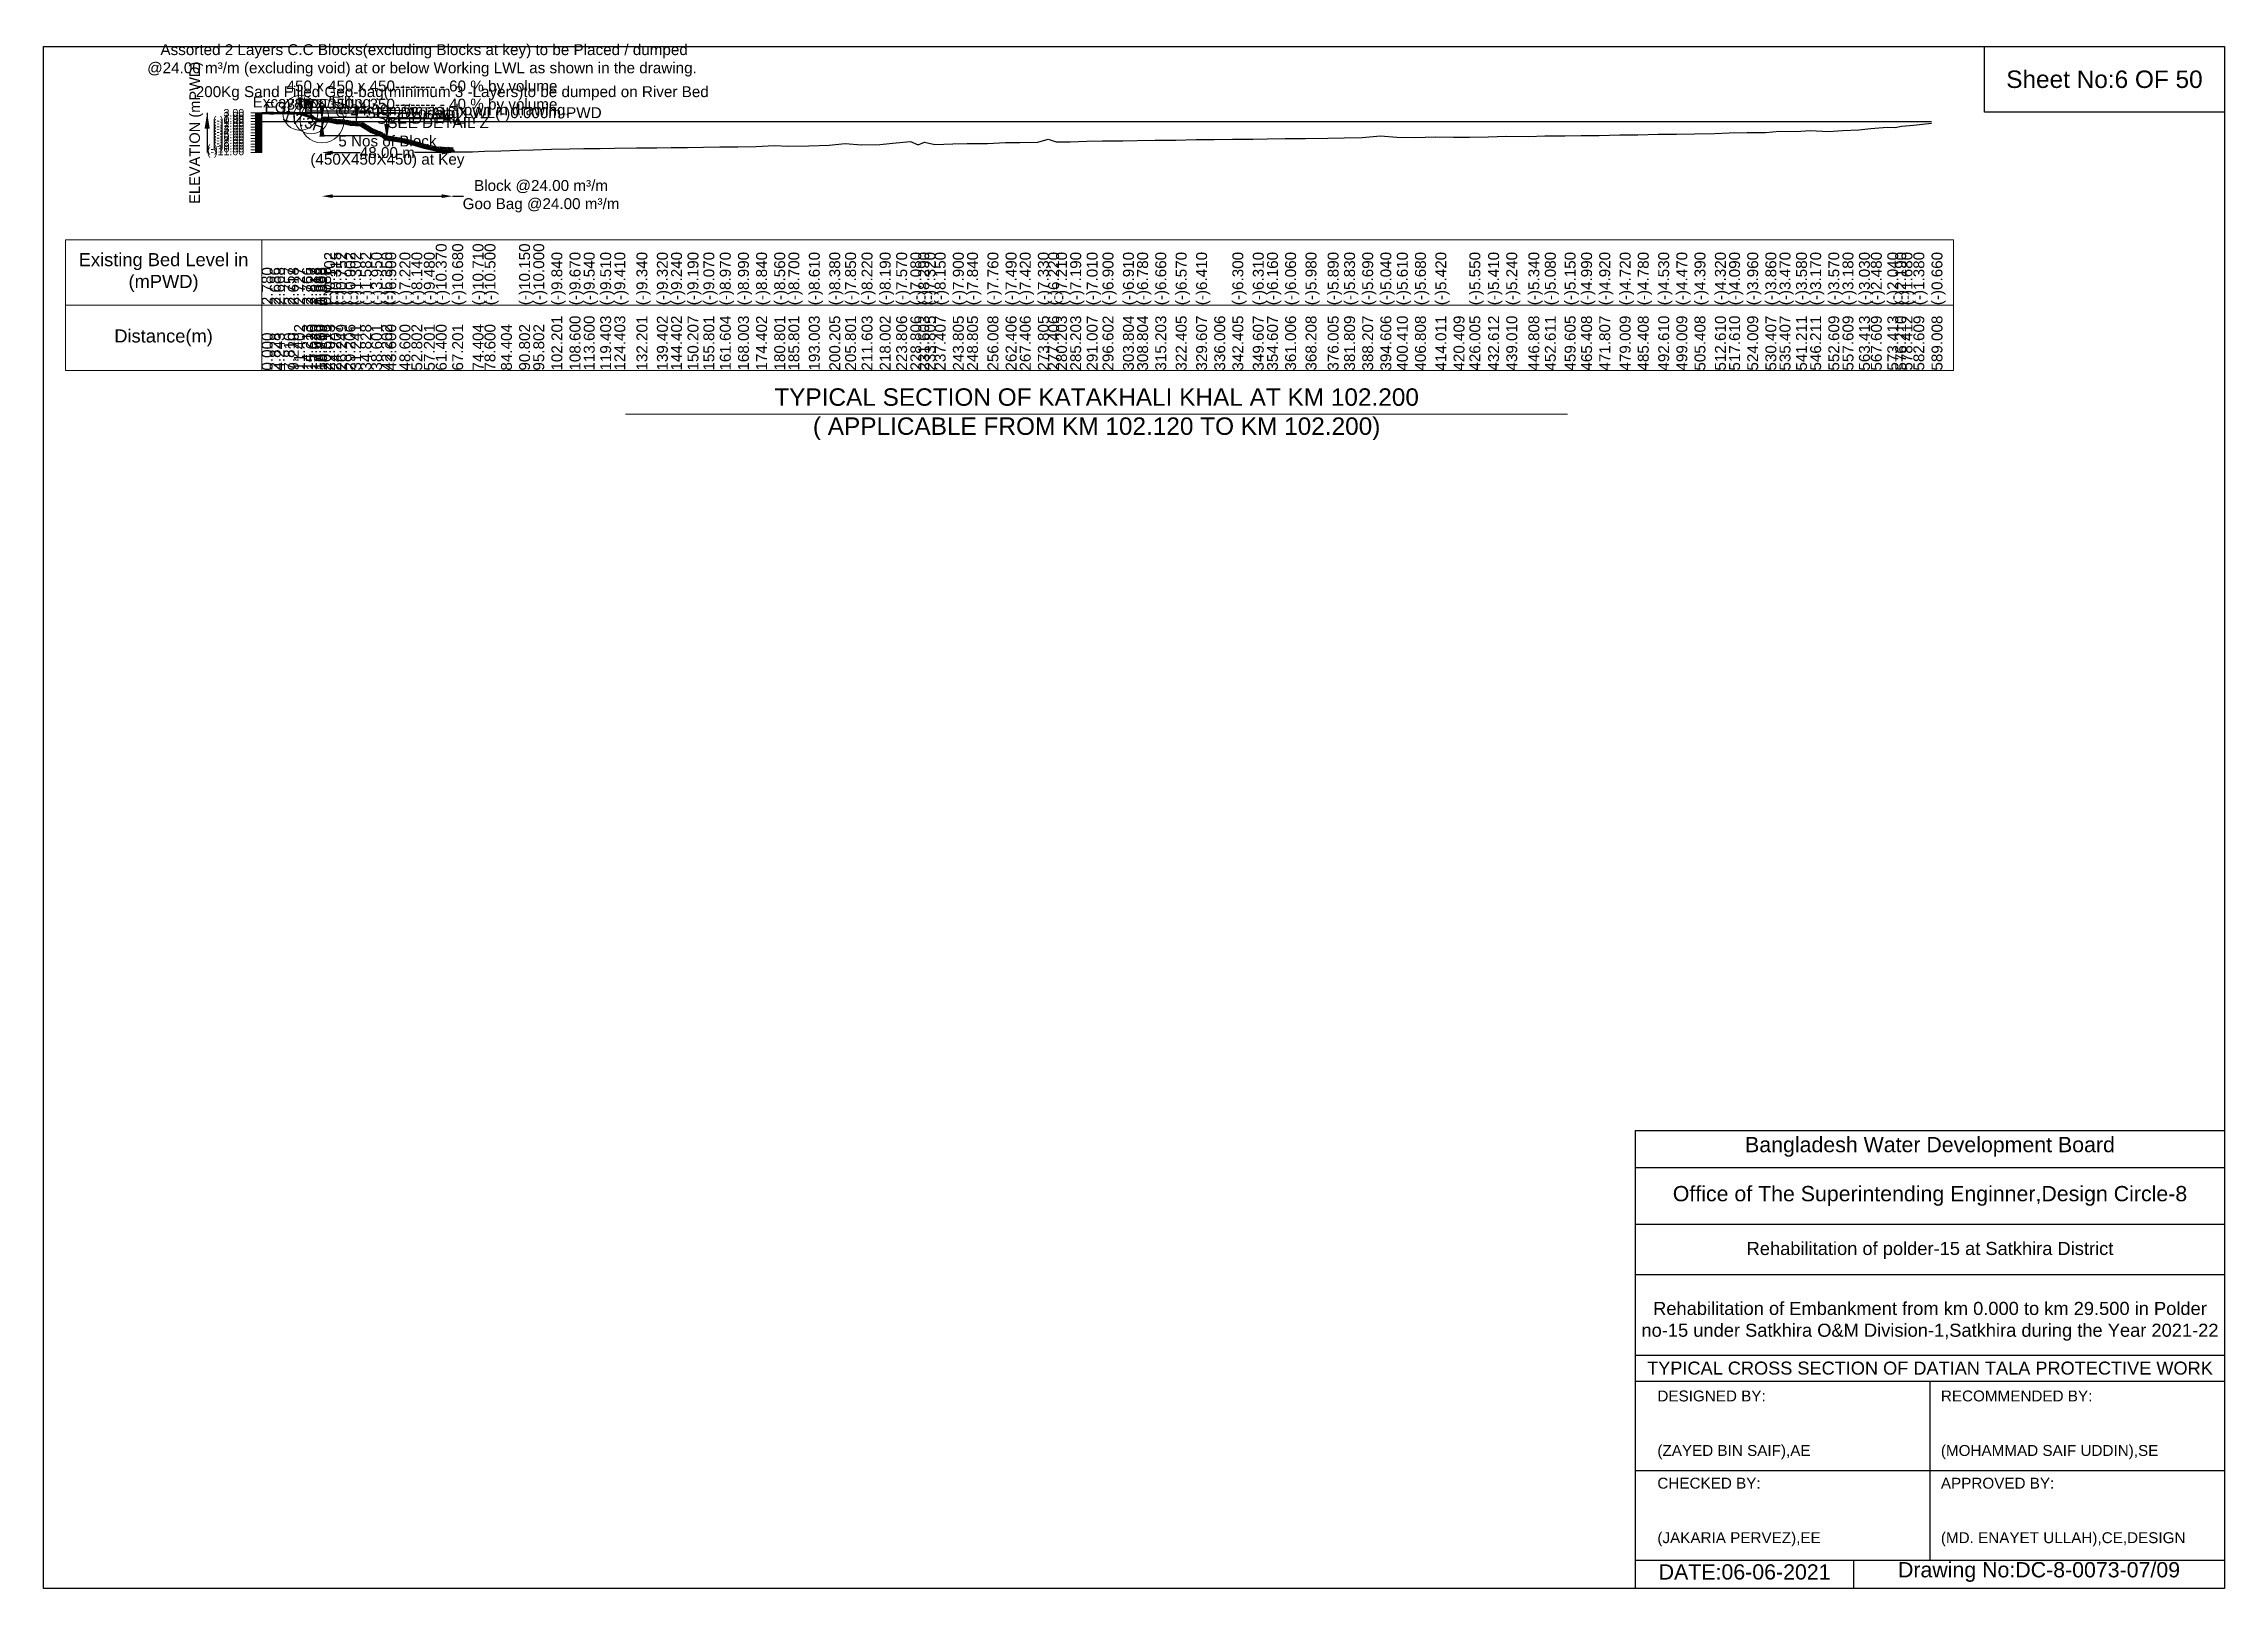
# Model space of a CAD drawing. Header units: inches. Extents: x 89000 to 845000, y -7071 to 18.
# Drawn here: x 175000 to 185000, y -7071 to 14 of the extents above; entities that cross this region are included whole.
import ezdxf

# ---------------------------------------------------------------- set-up
doc = ezdxf.new("R2010")
doc.units = ezdxf.units.IN
doc.header["$LTSCALE"] = 7
doc.header["$MEASUREMENT"] = 0
for name, color, linetype, lineweight in [('Cross section Data Border', 7, 'Continuous', 9), ('Cross Section Labels', 7, 'Continuous', 9), ('Existing_Bed_Level for Xsection', 7, 'Continuous', 25), ('Long Section Labels', 7, 'Continuous', 9)]:
    doc.layers.add(name, color=color, linetype=linetype, lineweight=lineweight)
doc.styles.get("Standard").update_dxf_attribs({"font": 'arial.ttf'})
doc.dimstyles.new('Appron Lebeling Style', dxfattribs={"dimtxt": 50, "dimasz": 50, "dimexe": 0.18, "dimexo": 0.0625, "dimgap": 0.09, "dimtad": 0, "dimtih": 1, "dimtoh": 1, "dimdec": 4, "dimzin": 0, "dimdsep": 46, "dimtxsty": 'Standard', "dimcen": 0.09, "dimse1": 1, "dimse2": 1, "dimadec": 0, "dimazin": 0, "dimtfac": 1, "dimtdec": 4, "dimtofl": 0, "dimtmove": 0, "dimatfit": 3, "dimfxl": 1, "dimtolj": 1, "dimtzin": 0, "dimarcsym": 0})
doc.dimstyles.get("Standard").update_dxf_attribs({"dimtxt": 0.18, "dimasz": 0.18, "dimexe": 0.18, "dimexo": 0.0625, "dimgap": 0.09, "dimtad": 0, "dimtih": 1, "dimtoh": 1, "dimdec": 4, "dimzin": 0, "dimdsep": 46, "dimtxsty": 'Standard', "dimcen": 0.09, "dimadec": 0, "dimazin": 0, "dimtfac": 1, "dimtdec": 4, "dimtofl": 0, "dimtmove": 0, "dimatfit": 3, "dimfxl": 1, "dimtolj": 1, "dimtzin": 0, "dimarcsym": 0})

msp = doc.modelspace()

# ---------------------------------------------------------------- texts
at = {"attachment_point": 5}
for s, insert, char_height in [('Sheet No:6 OF 50', (184450, -150), 80), ('Bangladesh Water Development Board', (183650, -5046), 70), ('Office of The Superintending Enginner,Design Circle-8', (183650, -5271), 70)]:
    msp.add_mtext(s, dxfattribs=dict(at, insert=insert, char_height=char_height))
for s, insert, char_height, width, attachment_point in [('Rehabilitation of polder-15 at Satkhira District', (183650, -5521), 60, 2800, 5), ('Rehabilitation of Embankment from km 0.000 to km 29.500 in Polder no-15 under Satkhira O&M Division-1,Satkhira during the Year 2021-22', (183650, -5846), 60, 2700, 5), ('TYPICAL CROSS SECTION OF DATIAN TALA PROTECTIVE WORK', (183650, -6061), 59.5765532, 2800, 5), ('DESIGNED BY:^J^J^J(ZAYED BIN SAIF),AE', (182400, -6321), 50, 1400, 4), ('RECOMMENDED BY:^J^J^J(MOHAMMAD SAIF UDDIN),SE', (183700, -6321), 50, 1400, 4), ('CHECKED BY:^J^J^J(JAKARIA PERVEZ),EE', (182400, -6721), 50, 1400, 4), ('APPROVED BY:^J^J^J(MD. ENAYET ULLAH),CE,DESIGN', (183700, -6721), 50, 1400, 4), ('DATE:06-06-2021', (182800, -6996), 70, 1400, 5), ('Drawing No:DC-8-0073-07/09', (184150, -6996), 70, 2200, 5)]:
    msp.add_mtext(s, dxfattribs=dict(insert=insert, char_height=char_height, width=width, attachment_point=attachment_point))
at = {"layer": 'Cross section Data Border', "char_height": 60, "width": 800, "attachment_point": 5}
for s, insert in [('Existing Bed Level in (mPWD)', (175550, -1035.77)), ('Distance(m)', (175550, -1335.77))]:
    msp.add_mtext(s, dxfattribs=dict(at, insert=insert))
at = {"layer": 'Cross Section Labels'}
for s, insert, char_height, attachment_point in [(' Assorted 2 Layers C.C Blocks(excluding Blocks at key) to be Placed / dumped^J@24.00 m³/m (excluding void) at or below Working LWL as shown in the drawing.^J450 x 450 x 450-------- - 60 % by volume^J350 x 350 x 350-------- - 40 % by volume', (176735.172, -303.77), 50, 8), ('200Kg Sand Filled Geo-bag(minimum 3 -Layers)to be dumped on River Bed^J@24.00m³/m as shown in drawing.', (176873.88528, -329.77), 50, 8), ('Excavation/Filling', (176501.88712, -294.02), 50, 9), ('EGL', (176152.99173, -303.77), 50, 9), ('SEE DETAIL X', (176477.02462, -277.77), 50, 1), ('Working LWL(-)0.000m-PWD', (176650.87462, -342.77), 50, 7), ('SEE DETAIL Y', (176526.74962, -303.77), 50, 1), ('SEE DETAIL Z', (176576.47462, -323.27), 50, 1), ('5 Nos of Block ^J(450X450X450) at Key', (176576.47462, -407.77), 50, 2), ('TYPICAL SECTION OF KATAKHALI KHAL AT KM 102.200^J( APPLICABLE FROM KM 102.120 TO KM 102.200)', (179828.54966, -1685.77), 80, 5)]:
    msp.add_mtext(s, dxfattribs=dict(at, insert=insert, char_height=char_height, attachment_point=attachment_point))
at = {"layer": 'Cross Section Labels', "insert": (176199.83163, -318.22394), "char_height": 50, "attachment_point": 2, "rotation": 341.565051177}
msp.add_mtext('1V:3H', dxfattribs=at)
at = {"layer": 'Long Section Labels', "rotation": 90}
for s, insert, char_height, attachment_point in [('ELEVATION (mPWD)', (175700, -394.77), 48, 5), ('(-)0.102', (176286.2953, -1185.77), 50, 1), ('(-)0.315', (176314.69668, -1185.77), 50, 1), ('(-)0.752', (176341.23452, -1185.77), 50, 1), ('(-)0.902', (176379.68013, -1185.77), 50, 1), ('(-)1.302', (176406.13298, -1185.77), 50, 1), ('(-)1.582', (176452.76594, -1185.77), 50, 1), ('(-)3.950', (176501.80674, -1185.77), 50, 1), ('(-)5.350', (176548.62464, -1185.77), 50, 1), ('(-)6.500', (176566.80596, -1185.77), 50, 1), ('(-)7.220', (176631.80535, -1185.77), 50, 1), ('(-)8.140', (176686.4197, -1185.77), 50, 1), ('(-)9.480', (176743.61818, -1185.77), 50, 1), ('(-)10.370', (176798.20423, -1185.77), 50, 1), ('(-)10.370', (176798.20423, -1185.77), 50, 1), ('(-)10.680', (176873.61548, -1185.77), 50, 1), ('(-)10.710', (176967.25591, -1185.77), 50, 1), ('(-)10.500', (177021.80331, -1185.77), 50, 1), ('(-)10.150', (177180.42577, -1185.77), 50, 1), ('(-)10.000', (177245.42443, -1185.77), 50, 1), ('(-)9.840', (177328.61018, -1185.77), 50, 1), ('(-)9.670', (177411.80239, -1185.77), 50, 1), ('(-)9.540', (177476.80229, -1185.77), 50, 1), ('(-)9.510', (177552.23484, -1185.77), 50, 1), ('(-)9.410', (177617.23344, -1185.77), 50, 1), ('(-)9.340', (177718.60787, -1185.77), 50, 1), ('(-)9.320', (177812.22984, -1185.77), 50, 1), ('(-)9.240', (177877.22881, -1185.77), 50, 1), ('(-)9.190', (177952.68482, -1185.77), 50, 1), ('(-)9.070', (178025.41502, -1185.77), 50, 1), ('(-)8.970', (178100.85792, -1185.77), 50, 1), ('(-)8.990', (178184.03869, -1185.77), 50, 1), ('(-)8.840', (178267.22385, -1185.77), 50, 1), ('(-)8.560', (178350.41294, -1185.77), 50, 1), ('(-)8.700', (178415.41259, -1185.77), 50, 1), ('(-)8.610', (178509.03368, -1185.77), 50, 1), ('(-)8.380', (178602.66364, -1185.77), 50, 1), ('(-)7.850', (178675.41137, -1185.77), 50, 1), ('(-)8.220', (178750.84423, -1185.77), 50, 1), ('(-)8.190', (178834.02982, -1185.77), 50, 1), ('(-)7.570', (178909.47435, -1185.77), 50, 1), ('(-)7.080', (178974.47273, -1185.77), 50, 1), ('(-)8.290', (179010.84041, -1185.77), 50, 1), ('(-)7.320', (179039.47117, -1185.77), 50, 1), ('(-)8.150', (179086.28871, -1185.77), 50, 1), ('(-)7.900', (179169.46825, -1185.77), 50, 1), ('(-)7.840', (179234.46688, -1185.77), 50, 1), ('(-)7.760', (179328.10156, -1185.77), 50, 1), ('(-)7.490', (179411.28026, -1185.77), 50, 1), ('(-)7.420', (179476.27876, -1185.77), 50, 1), ('(-)7.330', (179559.46077, -1185.77), 50, 1), ('(-)6.220', (179606.27592, -1185.77), 50, 1), ('(-)7.210', (179642.64547, -1185.77), 50, 1), ('(-)7.190', (179707.64467, -1185.77), 50, 1), ('(-)7.010', (179783.08935, -1185.77), 50, 1), ('(-)6.900', (179855.83156, -1185.77), 50, 1), ('(-)6.910', (179949.45477, -1185.77), 50, 1), ('(-)6.780', (180014.45389, -1185.77), 50, 1), ('(-)6.660', (180097.64042, -1185.77), 50, 1), ('(-)6.570', (180191.26532, -1185.77), 50, 1), ('(-)6.410', (180284.89545, -1185.77), 50, 1), ('(-)6.410', (180284.89545, -1185.77), 50, 1), ('(-)6.300', (180451.26151, -1185.77), 50, 1), ('(-)6.310', (180544.88999, -1185.77), 50, 1), ('(-)6.160', (180609.88872, -1185.77), 50, 1), ('(-)6.060', (180693.07202, -1185.77), 50, 1), ('(-)5.980', (180786.70168, -1185.77), 50, 1), ('(-)5.890', (180888.06915, -1185.77), 50, 1), ('(-)5.830', (180963.51509, -1185.77), 50, 1), ('(-)5.690', (181046.69644, -1185.77), 50, 1), ('(-)5.040', (181129.87973, -1185.77), 50, 1), ('(-)5.610', (181205.32727, -1185.77), 50, 1), ('(-)5.610', (181205.32727, -1185.77), 50, 1), ('(-)5.680', (181288.50801, -1185.77), 50, 1), ('(-)5.420', (181382.1413, -1185.77), 50, 1), ('(-)5.550', (181538.06103, -1185.77), 50, 1), ('(-)5.410', (181623.95386, -1185.77), 50, 1), ('(-)5.240', (181707.13326, -1185.77), 50, 1), ('(-)5.340', (181808.49834, -1185.77), 50, 1), ('(-)5.080', (181883.94706, -1185.77), 50, 1), ('(-)5.150', (181974.86845, -1185.77), 50, 1), ('(-)4.990', (182050.3095, -1185.77), 50, 1), ('(-)4.920', (182133.49313, -1185.77), 50, 1), ('(-)4.720', (182227.12213, -1185.77), 50, 1), ('(-)4.780', (182310.30498, -1185.77), 50, 1), ('(-)4.530', (182403.93512, -1185.77), 50, 1), ('(-)4.470', (182487.11723, -1185.77), 50, 1), ('(-)4.390', (182570.30083, -1185.77), 50, 1), ('(-)4.320', (182663.92985, -1185.77), 50, 1), ('(-)4.090', (182728.92859, -1185.77), 50, 1), ('(-)3.960', (182812.11164, -1185.77), 50, 1), ('(-)3.860', (182895.29608, -1185.77), 50, 1), ('(-)3.470', (182960.29518, -1185.77), 50, 1), ('(-)3.580', (183035.73884, -1185.77), 50, 1), ('(-)3.170', (183100.73757, -1185.77), 50, 1), ('(-)3.570', (183183.92045, -1185.77), 50, 1), ('(-)3.180', (183248.91937, -1185.77), 50, 1), ('(-)3.030', (183324.36659, -1185.77), 50, 1), ('(-)2.480', (183378.91726, -1185.77), 50, 1), ('(-)2.040', (183454.36369, -1185.77), 50, 1), ('(-)2.190', (183490.7304, -1185.77), 50, 1), ('(-)1.680', (183519.36227, -1185.77), 50, 1), ('(-)1.380', (183573.91425, -1185.77), 50, 1), ('(-)0.660', (183657.09932, -1185.77), 50, 1), ('2.780', (176000, -1185.77), 50, 1), ('2.686', (176036.76955, -1185.77), 50, 1), ('2.668', (176055.15433, -1185.77), 50, 1), ('2.757', (176101.53325, -1185.77), 50, 1), ('2.618', (176119.85408, -1185.77), 50, 1), ('2.727', (176148.22281, -1185.77), 50, 1), ('2.766', (176184.76472, -1185.77), 50, 1), ('2.827', (176203.06649, -1185.77), 50, 1), ('2.818', (176221.38202, -1185.77), 50, 1), ('1.588', (176239.70816, -1185.77), 50, 1), ('0.998', (176249.72185, -1185.77), 50, 1), ('0.088', (176268.00187, -1185.77), 50, 1), ('11.402', (176148.22281, -1485.77), 50, 1), ('14.213', (176184.76472, -1485.77), 50, 1), ('15.620', (176203.06649, -1485.77), 50, 1), ('17.029', (176221.38202, -1485.77), 50, 1), ('18.439', (176239.70816, -1485.77), 50, 1), ('19.209', (176249.72185, -1485.77), 50, 1), ('20.616', (176268.00187, -1485.77), 50, 1), ('22.023', (176286.2953, -1485.77), 50, 1), ('24.207', (176314.69668, -1485.77), 50, 1), ('26.249', (176341.23452, -1485.77), 50, 1), ('29.206', (176379.68013, -1485.77), 50, 1), ('31.241', (176406.13298, -1485.77), 50, 1), ('34.828', (176452.76594, -1485.77), 50, 1), ('38.601', (176501.80674, -1485.77), 50, 1), ('42.202', (176548.62464, -1485.77), 50, 1), ('43.600', (176566.80596, -1485.77), 50, 1), ('48.600', (176631.80535, -1485.77), 50, 1), ('52.802', (176686.4197, -1485.77), 50, 1), ('57.201', (176743.61818, -1485.77), 50, 1), ('61.400', (176798.20423, -1485.77), 50, 1), ('67.201', (176873.61548, -1485.77), 50, 1), ('74.404', (176967.25591, -1485.77), 50, 1), ('78.600', (177021.80331, -1485.77), 50, 1), ('84.404', (177097.24929, -1485.77), 50, 1), ('90.802', (177180.42577, -1485.77), 50, 1), ('95.802', (177245.42443, -1485.77), 50, 1), ('102.201', (177328.61018, -1485.77), 50, 1), ('108.600', (177411.80239, -1485.77), 50, 1), ('113.600', (177476.80229, -1485.77), 50, 1), ('119.403', (177552.23484, -1485.77), 50, 1), ('124.403', (177617.23344, -1485.77), 50, 1), ('132.201', (177718.60787, -1485.77), 50, 1), ('139.402', (177812.22984, -1485.77), 50, 1), ('144.402', (177877.22881, -1485.77), 50, 1), ('150.207', (177952.68482, -1485.77), 50, 1), ('155.801', (178025.41502, -1485.77), 50, 1), ('161.604', (178100.85792, -1485.77), 50, 1), ('168.003', (178184.03869, -1485.77), 50, 1), ('174.402', (178267.22385, -1485.77), 50, 1), ('180.801', (178350.41294, -1485.77), 50, 1), ('185.801', (178415.41259, -1485.77), 50, 1), ('193.003', (178509.03368, -1485.77), 50, 1), ('200.205', (178602.66364, -1485.77), 50, 1), ('205.801', (178675.41137, -1485.77), 50, 1), ('211.603', (178750.84423, -1485.77), 50, 1), ('218.002', (178834.02982, -1485.77), 50, 1), ('223.806', (178909.47435, -1485.77), 50, 1), ('228.806', (178974.47273, -1485.77), 50, 1), ('231.603', (179010.84041, -1485.77), 50, 1), ('233.805', (179039.47117, -1485.77), 50, 1), ('237.407', (179086.28871, -1485.77), 50, 1), ('243.805', (179169.46825, -1485.77), 50, 1), ('248.805', (179234.46688, -1485.77), 50, 1), ('256.008', (179328.10156, -1485.77), 50, 1), ('262.406', (179411.28026, -1485.77), 50, 1), ('267.406', (179476.27876, -1485.77), 50, 1), ('273.805', (179559.46077, -1485.77), 50, 1), ('277.406', (179606.27592, -1485.77), 50, 1), ('280.203', (179642.64547, -1485.77), 50, 1), ('285.203', (179707.64467, -1485.77), 50, 1), ('291.007', (179783.08935, -1485.77), 50, 1), ('296.602', (179855.83156, -1485.77), 50, 1), ('303.804', (179949.45477, -1485.77), 50, 1), ('308.804', (180014.45389, -1485.77), 50, 1), ('315.203', (180097.64042, -1485.77), 50, 1), ('322.405', (180191.26532, -1485.77), 50, 1), ('329.607', (180284.89545, -1485.77), 50, 1), ('336.006', (180368.07738, -1485.77), 50, 1), ('342.405', (180451.26151, -1485.77), 50, 1), ('349.607', (180544.88999, -1485.77), 50, 1), ('354.607', (180609.88872, -1485.77), 50, 1), ('361.006', (180693.07202, -1485.77), 50, 1), ('368.208', (180786.70168, -1485.77), 50, 1), ('376.005', (180888.06915, -1485.77), 50, 1), ('381.809', (180963.51509, -1485.77), 50, 1), ('388.207', (181046.69644, -1485.77), 50, 1), ('394.606', (181129.87973, -1485.77), 50, 1), ('400.410', (181205.32727, -1485.77), 50, 1), ('406.808', (181288.50801, -1485.77), 50, 1), ('414.011', (181382.1413, -1485.77), 50, 1), ('420.409', (181465.32122, -1485.77), 50, 1), ('426.005', (181538.06103, -1485.77), 50, 1), ('432.612', (181623.95386, -1485.77), 50, 1), ('439.010', (181707.13326, -1485.77), 50, 1), ('446.808', (181808.49834, -1485.77), 50, 1), ('452.611', (181883.94706, -1485.77), 50, 1), ('459.605', (181974.86845, -1485.77), 50, 1), ('465.408', (182050.3095, -1485.77), 50, 1), ('471.807', (182133.49313, -1485.77), 50, 1), ('479.009', (182227.12213, -1485.77), 50, 1), ('485.408', (182310.30498, -1485.77), 50, 1), ('492.610', (182403.93512, -1485.77), 50, 1), ('499.009', (182487.11723, -1485.77), 50, 1), ('505.408', (182570.30083, -1485.77), 50, 1), ('512.610', (182663.92985, -1485.77), 50, 1), ('517.610', (182728.92859, -1485.77), 50, 1), ('524.009', (182812.11164, -1485.77), 50, 1), ('530.407', (182895.29608, -1485.77), 50, 1), ('535.407', (182960.29518, -1485.77), 50, 1), ('541.211', (183035.73884, -1485.77), 50, 1), ('546.211', (183100.73757, -1485.77), 50, 1), ('552.609', (183183.92045, -1485.77), 50, 1), ('557.609', (183248.91937, -1485.77), 50, 1), ('563.413', (183324.36659, -1485.77), 50, 1), ('567.609', (183378.91726, -1485.77), 50, 1), ('573.413', (183454.36369, -1485.77), 50, 1), ('576.210', (183490.7304, -1485.77), 50, 1), ('578.412', (183519.36227, -1485.77), 50, 1), ('582.609', (183573.91425, -1485.77), 50, 1), ('589.008', (183657.09932, -1485.77), 50, 1), ('0.000', (176000, -1485.77), 50, 1), ('2.828', (176036.76955, -1485.77), 50, 1), ('4.243', (176055.15433, -1485.77), 50, 1), ('7.810', (176101.53325, -1485.77), 50, 1), ('9.220', (176119.85408, -1485.77), 50, 1)]:
    msp.add_mtext(s, dxfattribs=dict(at, insert=insert, char_height=char_height, attachment_point=attachment_point))
at = {"layer": 'Long Section Labels', "char_height": 35, "attachment_point": 6}
for s, insert in [('3.00', (175920, -303.77)), ('2.00', (175920, -316.77)), ('(-)0.00', (175920, -342.77)), ('(-)1.00', (175920, -355.77)), ('(-)2.00', (175920, -368.77)), ('(-)3.00', (175920, -381.77)), ('(-)4.00', (175920, -394.77)), ('(-)5.00', (175920, -407.77)), ('(-)6.00', (175920, -420.77)), ('1.00', (175920, -329.77)), ('(-)10.00', (175920, -472.77)), ('(-)11.00', (175920, -485.77)), ('(-)7.00', (175920, -433.77)), ('(-)8.00', (175920, -446.77)), ('(-)9.00', (175920, -459.77))]:
    msp.add_mtext(s, dxfattribs=dict(at, insert=insert))

# ---------------------------------------------------------------- blocks, each defined once
blk = doc.blocks.new('*D5')
at = {"layer": 'Cross Section Labels', "color": 0, "lineweight": -2, "transparency": 16777216}
for p, q in [((176326, -486), (176452, -486)), ((176825, -486), (176700, -486))]:
    blk.add_line(p, q, dxfattribs=at)
at = {"layer": 'Cross Section Labels', "color": 0, "transparency": 16777216}
for points in [[(176326, -477), (176326, -494), (176276, -486)], [(176825, -477), (176825, -494), (176875, -486)]]:
    blk.add_solid(points, dxfattribs=at)
at = {"layer": 'Defpoints', "color": 0, "transparency": 16777216}
for p in [(176276, -343), (176875, -482), (176875, -486)]:
    blk.add_point(p, dxfattribs=at)
at = {"layer": 'Cross Section Labels', "color": 0, "transparency": 16777216, "insert": (176576, -486), "char_height": 50, "attachment_point": 5}
blk.add_mtext('\\A1;48.00 m', dxfattribs=at)
blk = doc.blocks.new('*D6')
at = {"layer": 'Cross Section Labels', "color": 0, "lineweight": -2, "transparency": 16777216}
for p, q in [((176326, -686), (176825, -686)), ((176875, -686), (176925, -686))]:
    blk.add_line(p, q, dxfattribs=at)
at = {"layer": 'Cross Section Labels', "color": 0, "transparency": 16777216}
for points in [[(176326, -677), (176326, -694), (176276, -686)], [(176825, -677), (176825, -694), (176875, -686)]]:
    blk.add_solid(points, dxfattribs=at)
at = {"layer": 'Defpoints', "color": 0, "transparency": 16777216}
for p in [(176276, -343), (176875, -482), (176875, -686)]:
    blk.add_point(p, dxfattribs=at)
at = {"layer": 'Cross Section Labels', "color": 0, "transparency": 16777216, "insert": (177281, -686), "char_height": 50, "attachment_point": 5}
blk.add_mtext('\\A1;Block @24.00 m³/m ^JGoo Bag @24.00 m³/m ', dxfattribs=at)

# ---------------------------------------------------------------- dimensions: what is measured, and where the dimension line sits
at = {"layer": 'Cross Section Labels'}
for base, text, picture, middle in [((176875.44152, -485.77), '48.00 m', '*D5', (176575.95807, -485.77)), ((176875.44152, -685.77), 'Block @24.00 m³/m ^JGoo Bag @24.00 m³/m ', '*D6', (177281.05676, -685.77))]:
    dim = msp.add_linear_dim(base=base, p1=(176276.47462, -342.77), p2=(176875.44152, -481.61761), text=text, dimstyle='Appron Lebeling Style', dxfattribs=at)
    dim.commit()
    dim.dimension.update_dxf_attribs({"geometry": picture, "text_midpoint": middle})

# ---------------------------------------------------------------- linework, layer by layer
for points in [[(175000, 0), (185000, 0), (185000, -7071), (175000, -7071)], [(183900, 0), (185000, 0), (185000, -300), (183900, -300)]]:
    msp.add_lwpolyline(points, close=True)
for points in [[(182300, -7071), (182300, -4971), (185000, -4971)], [(182300, -5141), (185000, -5141)], [(182300, -5401), (185000, -5401)], [(182300, -5631), (185000, -5631)], [(182300, -6001), (185000, -6001)], [(182300, -6121), (185000, -6121)], [(183650, -6121), (183650, -6941)], [(182300, -6531), (185000, -6531)], [(182300, -6941), (185000, -6941)], [(183300, -6941), (183300, -7071)]]:
    msp.add_lwpolyline(points)
at = {"layer": 'Cross section Data Border'}
msp.add_lwpolyline([(175100, -885.77), (183757.09932, -885.77), (183757.09932, -1485.77), (175100, -1485.77)], close=True, dxfattribs=at)
for points in [[(176000, -885.77), (176000, -1485.77)], [(175100, -1185.77), (183757.09932, -1185.77)]]:
    msp.add_lwpolyline(points, dxfattribs=at)
at = {"layer": 'Cross Section Labels'}
msp.add_lwpolyline([(176600.87462, -342.77), (176650.87462, -292.77), (176550.87462, -292.77)], close=True, dxfattribs=at)
msp.add_lwpolyline([(177668.54966, -1685.77), (179828.54966, -1685.77), (181988.54966, -1685.77)], dxfattribs=at)
for centre, radius in [((176177.02462, -303.77), 80), ((176226.74962, -320.345), 80), ((176276.47462, -340.82), 100)]:
    msp.add_circle(centre, radius, dxfattribs=at)
at = {"layer": 'Existing_Bed_Level for Xsection'}
for points in [[(176276.47462, -303.77), (176000, -303.77)], [(176000, -306.63), (176036.76955, -307.852), (176055.15433, -308.086), (176101.53325, -306.929), (176119.85408, -308.736), (176148.22281, -307.319), (176184.76472, -306.812), (176203.06649, -306.019), (176221.38202, -306.136), (176239.70816, -322.126), (176249.72185, -329.796), (176268.00187, -341.626), (176286.2953, -344.096), (176314.69668, -346.865), (176341.23452, -352.546), (176379.68013, -354.496), (176406.13298, -359.696), (176452.76594, -363.336), (176501.80674, -394.12), (176548.62464, -412.32), (176566.80596, -427.27), (176631.80535, -436.63), (176686.4197, -448.59), (176743.61818, -466.01), (176798.20423, -477.58), (176873.61548, -481.61), (176967.25591, -482), (177021.80331, -479.27), (177097.24929, -477.58), (177180.42577, -474.72), (177245.42443, -472.77), (177328.61018, -470.69), (177411.80239, -468.48), (177476.80229, -466.79), (177552.23484, -466.4), (177617.23344, -465.1), (177718.60787, -464.19), (177812.22984, -463.93), (177877.22881, -462.89), (177952.68482, -462.24), (178025.41502, -460.68), (178100.85792, -459.38), (178184.03869, -459.64), (178267.22385, -457.69), (178350.41294, -454.05), (178415.41259, -455.87), (178509.03368, -454.7), (178602.66364, -451.71), (178675.41137, -444.82), (178750.84423, -449.63), (178834.02982, -449.24), (178909.47435, -441.18), (178974.47273, -434.81), (179010.84041, -450.54), (179039.47117, -437.93), (179086.28871, -448.72), (179169.46825, -445.47), (179234.46688, -444.69), (179328.10156, -443.65), (179411.28026, -440.14), (179476.27876, -439.23), (179559.46077, -438.06), (179606.27592, -423.63), (179642.64547, -436.5), (179707.64467, -436.24), (179783.08935, -433.9), (179855.83156, -432.47), (179949.45477, -432.6), (180014.45389, -430.91), (180097.64042, -429.35), (180191.26532, -428.18), (180284.89545, -426.1), (180368.07738, -426.1), (180451.26151, -424.67), (180544.88999, -424.8), (180609.88872, -422.85), (180693.07202, -421.55), (180786.70168, -420.51), (180888.06915, -419.34), (180963.51509, -418.56), (181046.69644, -416.74), (181129.87973, -408.29), (181205.32727, -415.7), (181288.50801, -416.61), (181382.1413, -413.23), (181465.32122, -415.7), (181538.06103, -414.92), (181623.95386, -413.1), (181707.13326, -410.89), (181808.49834, -412.19), (181883.94706, -408.81), (181974.86845, -409.72), (182050.3095, -407.64), (182133.49313, -406.73), (182227.12213, -404.13), (182310.30498, -404.91), (182403.93512, -401.66), (182487.11723, -400.88), (182570.30083, -399.84), (182663.92985, -398.93), (182728.92859, -395.94), (182812.11164, -394.25), (182895.29608, -392.95), (182960.29518, -387.88), (183035.73884, -389.31), (183100.73757, -383.98), (183183.92045, -389.18), (183248.91937, -384.11), (183324.36659, -382.16), (183378.91726, -375.01), (183454.36369, -369.29), (183490.7304, -371.24), (183519.36227, -364.61), (183573.91425, -360.71), (183657.09932, -351.35)], [(176000, -342.77), (183657.09932, -342.77)], [(176261.84962, -332.045), (176177.62502, -303.97014), (176177.02462, -303.77), (176176.39173, -303.77), (176164.69173, -303.77)], [(176164.69173, -307.67), (176176.39173, -307.67), (176261.84962, -336.15596)], [(176164.69173, -308.97), (176176.18077, -308.97), (176260.03077, -336.92)], [(176164.69173, -310.27), (176175.96981, -310.27), (176258.92462, -337.9216)]]:
    msp.add_lwpolyline(points, dxfattribs=at)
at = {"layer": 'Long Section Labels'}
for points in [[(176000, -303.77), (175950, -303.77)], [(176000, -316.77), (175950, -316.77)], [(176000, -329.77), (175950, -329.77)], [(176000, -342.77), (175950, -342.77)], [(176000, -355.77), (175950, -355.77)], [(176000, -368.77), (175950, -368.77)], [(176000, -381.77), (175950, -381.77)], [(176000, -394.77), (175950, -394.77)], [(176000, -307.02), (175970, -307.02)], [(176000, -310.27), (175970, -310.27)], [(176000, -313.52), (175970, -313.52)], [(176000, -320.02), (175970, -320.02)], [(176000, -323.27), (175970, -323.27)], [(176000, -326.52), (175970, -326.52)], [(176000, -333.02), (175970, -333.02)], [(176000, -336.27), (175970, -336.27)], [(176000, -339.52), (175970, -339.52)], [(176000, -346.02), (175970, -346.02)], [(176000, -349.27), (175970, -349.27)], [(176000, -352.52), (175970, -352.52)], [(176000, -359.02), (175970, -359.02)], [(176000, -362.27), (175970, -362.27)], [(176000, -365.52), (175970, -365.52)], [(176000, -372.02), (175970, -372.02)], [(176000, -375.27), (175970, -375.27)], [(176000, -378.52), (175970, -378.52)], [(176000, -385.02), (175970, -385.02)], [(176000, -388.27), (175970, -388.27)], [(176000, -391.52), (175970, -391.52)], [(176000, -398.02), (175970, -398.02)], [(176000, -485.77), (176000, -472.77), (176000, -459.77), (176000, -446.77), (176000, -433.77), (176000, -420.77), (176000, -407.77), (176000, -394.77), (176000, -381.77), (176000, -368.77), (176000, -355.77), (176000, -342.77), (176000, -329.77), (176000, -316.77), (176000, -303.77)], [(176000, -407.77), (175950, -407.77)], [(176000, -420.77), (175950, -420.77)], [(176000, -433.77), (175950, -433.77)], [(176000, -446.77), (175950, -446.77)], [(176000, -459.77), (175950, -459.77)], [(176000, -472.77), (175950, -472.77)], [(176000, -485.77), (175950, -485.77)], [(176000, -401.27), (175970, -401.27)], [(176000, -404.52), (175970, -404.52)], [(176000, -411.02), (175970, -411.02)], [(176000, -414.27), (175970, -414.27)], [(176000, -417.52), (175970, -417.52)], [(176000, -424.02), (175970, -424.02)], [(176000, -427.27), (175970, -427.27)], [(176000, -430.52), (175970, -430.52)], [(176000, -437.02), (175970, -437.02)], [(176000, -440.27), (175970, -440.27)], [(176000, -443.52), (175970, -443.52)], [(176000, -450.02), (175970, -450.02)], [(176000, -453.27), (175970, -453.27)], [(176000, -456.52), (175970, -456.52)], [(176000, -463.02), (175970, -463.02)], [(176000, -466.27), (175970, -466.27)], [(176000, -469.52), (175970, -469.52)], [(176000, -476.02), (175970, -476.02)], [(176000, -479.27), (175970, -479.27)], [(176000, -482.52), (175970, -482.52)]]:
    msp.add_lwpolyline(points, dxfattribs=at)
for points in [[(176164.69173, -303.77), (176160.79173, -303.77), (176160.79173, -309.62), (176164.69173, -309.62)], [(176164.69173, -309.62), (176160.79173, -309.62), (176160.79173, -315.47), (176164.69173, -315.47)], [(176170.54173, -303.77), (176164.69173, -303.77), (176164.69173, -307.67), (176170.54173, -307.67)], [(176176.39173, -303.77), (176170.54173, -303.77), (176170.54173, -307.67), (176176.39173, -307.67)], [(176183.17482, -305.82007), (176177.62502, -303.97014), (176176.39173, -307.67), (176181.94153, -309.51993)], [(176188.72462, -307.67), (176183.17482, -305.82007), (176181.94153, -309.51993), (176187.49133, -311.36986)], [(176194.27441, -309.51993), (176188.72462, -307.67), (176187.49133, -311.36986), (176193.04112, -313.2198)], [(176199.82421, -311.36986), (176194.27441, -309.51993), (176193.04112, -313.2198), (176198.59092, -315.06973)], [(176205.37401, -313.2198), (176199.82421, -311.36986), (176198.59092, -315.06973), (176204.14072, -316.91966)], [(176210.9238, -315.06973), (176205.37401, -313.2198), (176204.14072, -316.91966), (176209.69052, -318.76959)], [(176216.4736, -316.91966), (176210.9238, -315.06973), (176209.69052, -318.76959), (176215.24031, -320.61953)], [(176222.0234, -318.76959), (176216.4736, -316.91966), (176215.24031, -320.61953), (176220.79011, -322.46946)], [(176227.5732, -320.61953), (176222.0234, -318.76959), (176220.79011, -322.46946), (176226.33991, -324.31939)], [(176233.12299, -322.46946), (176227.5732, -320.61953), (176226.33991, -324.31939), (176231.88971, -326.16932)], [(176238.67279, -324.31939), (176233.12299, -322.46946), (176231.88971, -326.16932), (176237.4395, -328.01926)], [(176244.22259, -326.16932), (176238.67279, -324.31939), (176237.4395, -328.01926), (176242.9893, -329.86919)], [(176249.77239, -328.01926), (176244.22259, -326.16932), (176242.9893, -329.86919), (176248.5391, -331.71912)], [(176255.32218, -329.86919), (176249.77239, -328.01926), (176248.5391, -331.71912), (176254.08889, -333.56905)], [(176260.87198, -331.71912), (176255.32218, -329.86919), (176254.08889, -333.56905), (176259.63869, -335.41899)], [(176264.77462, -336.92), (176258.92462, -336.92), (176258.92462, -342.77), (176264.77462, -342.77)], [(176267.69962, -331.07), (176261.84962, -331.07), (176261.84962, -336.92), (176267.69962, -336.92)], [(176270.62462, -336.92), (176264.77462, -336.92), (176264.77462, -342.77), (176270.62462, -342.77)], [(176273.54962, -331.07), (176267.69962, -331.07), (176267.69962, -336.92), (176273.54962, -336.92)], [(176276.47462, -336.92), (176270.62462, -336.92), (176270.62462, -342.77), (176276.47462, -342.77)], [(176283.18022, -330.41839), (176277.37792, -331.16393), (176278.12346, -336.96623), (176283.92576, -336.22069)], [(176283.03253, -324.07944), (176277.61913, -326.29699), (176279.83668, -331.7104), (176285.25009, -329.49284)], [(176288.97761, -331.20116), (176283.17531, -331.9467), (176283.92085, -337.749), (176289.72315, -337.00346)], [(176288.82992, -324.86221), (176283.41652, -327.07976), (176285.63408, -332.49317), (176291.04748, -330.27561)], [(176294.32089, -331.67837), (176288.55016, -332.63816), (176289.50995, -338.40889), (176295.28068, -337.4491)], [(176293.93868, -325.34923), (176288.61107, -327.76563), (176291.02747, -333.09325), (176296.35509, -330.67684)], [(176300.14328, -332.24603), (176294.37255, -333.20582), (176295.33235, -338.97655), (176301.10307, -338.01676)], [(176299.76108, -325.91688), (176294.43346, -328.33329), (176296.84986, -333.6609), (176302.17748, -331.2445)], [(176305.96568, -332.81368), (176300.19495, -333.77347), (176301.15474, -339.5442), (176306.92547, -338.58441)], [(176305.58347, -326.48454), (176300.25585, -328.90094), (176302.67226, -334.22856), (176307.99987, -331.81216)], [(176311.78807, -333.38134), (176306.01734, -334.34113), (176306.97713, -340.11186), (176312.74786, -339.15207)], [(176311.40586, -327.05219), (176306.07825, -329.4686), (176308.49465, -334.79621), (176313.82227, -332.37981)], [(176317.61046, -333.94899), (176311.83974, -334.90879), (176312.79953, -340.67951), (176318.57025, -339.71972)], [(176317.22826, -327.61985), (176311.90064, -330.03625), (176314.31704, -335.36387), (176319.64466, -332.94747)], [(176324.77744, -335.58755), (176318.93508, -335.88642), (176319.23395, -341.72878), (176325.07631, -341.42991)], [(176325.11578, -329.25591), (176319.54841, -331.05226), (176321.34476, -336.61963), (176326.91213, -334.82328)], [(176330.49783, -336.81213), (176324.65547, -337.111), (176324.95434, -342.95336), (176330.7967, -342.65449)], [(176330.83617, -330.48049), (176325.2688, -332.27684), (176327.06515, -337.84421), (176332.63252, -336.04786)], [(176336.21823, -338.0367), (176330.37587, -338.33557), (176330.67474, -344.17793), (176336.5171, -343.87906)], [(176336.55657, -331.70506), (176330.9892, -333.50141), (176332.78555, -339.06878), (176338.35292, -337.27243)], [(176341.93862, -339.26128), (176336.09626, -339.56015), (176336.39513, -345.40251), (176342.23749, -345.10364)], [(176342.27696, -332.92964), (176336.70959, -334.72599), (176338.50594, -340.29336), (176344.07331, -338.49701)], [(176344.97677, -333.31089), (176339.76726, -335.97238), (176342.42875, -341.18189), (176347.63826, -338.5204)], [(176345.65283, -339.61542), (176339.93297, -340.84247), (176341.16002, -346.56234), (176346.87988, -345.33528)], [(176350.81926, -333.60723), (176345.60975, -336.26872), (176348.27124, -341.47822), (176353.48075, -338.81673)], [(176351.49532, -339.91176), (176345.77546, -341.13881), (176347.00251, -346.85867), (176352.72237, -345.63162)], [(176356.66175, -333.90356), (176351.45224, -336.56505), (176354.11373, -341.77456), (176359.32324, -339.11307)], [(176357.33781, -340.20809), (176351.61795, -341.43515), (176352.845, -347.15501), (176358.56486, -345.92796)], [(176362.50424, -334.1999), (176357.29473, -336.86139), (176359.95622, -342.0709), (176365.16573, -339.40941)], [(176363.1803, -340.50443), (176357.46043, -341.73149), (176358.68749, -347.45135), (176364.40735, -346.22429)], [(176368.34673, -334.49624), (176363.13722, -337.15773), (176365.79871, -342.36724), (176371.00822, -339.70575)], [(176369.02279, -340.80077), (176363.30292, -342.02782), (176364.52998, -347.74769), (176370.24984, -346.52063)], [(176374.18922, -334.79257), (176368.97971, -337.45407), (176371.6412, -342.66357), (176376.85071, -340.00208)], [(176374.86528, -341.0971), (176369.14541, -342.32416), (176370.37247, -348.04402), (176376.09233, -346.81697)], [(176380.03171, -335.08891), (176374.8222, -337.7504), (176377.48369, -342.95991), (176382.6932, -340.29842)], [(176380.70777, -341.39344), (176374.9879, -342.6205), (176376.21496, -348.34036), (176381.93482, -347.1133)], [(176388.31014, -342.80323), (176382.47362, -343.20013), (176382.87052, -349.03665), (176388.70704, -348.63975)], [(176388.54215, -336.4668), (176383.00571, -338.35636), (176384.89527, -343.89279), (176390.4317, -342.00323)], [(176394.05029, -343.93161), (176388.21377, -344.32851), (176388.61067, -350.16503), (176394.44719, -349.76813)], [(176394.28229, -337.59518), (176388.74586, -339.48473), (176390.63542, -345.02117), (176396.17185, -343.13161)], [(176399.79043, -345.05998), (176393.95391, -345.45688), (176394.35081, -351.2934), (176400.18733, -350.8965)], [(176400.02244, -338.72355), (176394.48601, -340.61311), (176396.37556, -346.14954), (176401.91199, -344.25999)], [(176405.53058, -346.18836), (176399.69406, -346.58526), (176400.09096, -352.42178), (176405.92748, -352.02488)], [(176405.76258, -339.85193), (176400.22615, -341.74149), (176402.11571, -347.27792), (176407.65214, -345.38836)], [(176409.29659, -340.48395), (176404.01657, -343.00266), (176406.53529, -348.28268), (176411.8153, -345.76396)], [(176409.8008, -346.80454), (176404.04966, -347.87546), (176405.12058, -353.6266), (176410.87172, -352.55568)], [(176415.12885, -340.93919), (176409.84883, -343.45791), (176412.36755, -348.73792), (176417.64756, -346.21921)], [(176415.63306, -347.25979), (176409.88192, -348.33071), (176410.95284, -354.08185), (176416.70398, -353.01093)], [(176420.96111, -341.39444), (176415.68109, -343.91315), (176418.19981, -349.19317), (176423.47982, -346.67445)], [(176421.46532, -347.71503), (176415.71418, -348.78595), (176416.7851, -354.53709), (176422.53624, -353.46617)], [(176426.79337, -341.84968), (176421.51335, -344.3684), (176424.03207, -349.64841), (176429.31208, -347.1297)], [(176427.29758, -348.17028), (176421.54644, -349.2412), (176422.61736, -354.99234), (176428.3685, -353.92142)], [(176432.62563, -342.30493), (176427.34561, -344.82364), (176429.86433, -350.10366), (176435.14434, -347.58494)], [(176433.12984, -348.62552), (176427.3787, -349.69644), (176428.44962, -355.44758), (176434.20076, -354.37666)], [(176438.45789, -342.76017), (176433.17787, -345.27889), (176435.69659, -350.5589), (176440.9766, -348.04019)], [(176438.9621, -349.08077), (176433.21096, -350.15169), (176434.28188, -355.90283), (176440.03302, -354.83191)], [(176444.29015, -343.21542), (176439.01013, -345.73413), (176441.52885, -351.01415), (176446.80886, -348.49543)], [(176444.79436, -349.53601), (176439.04322, -350.60693), (176440.11414, -356.35807), (176445.86528, -355.28715)], [(176450.12241, -343.67066), (176444.84239, -346.18938), (176447.3611, -351.46939), (176452.64112, -348.95068)], [(176450.62662, -349.99126), (176444.87548, -351.06218), (176445.9464, -356.81332), (176451.69754, -355.7424)], [(176462.01947, -353.63295), (176456.42826, -351.91223), (176454.70754, -357.50344), (176460.29875, -359.22416)], [(176464.50645, -347.80036), (176458.66058, -347.58072), (176458.44093, -353.42659), (176464.28681, -353.64624)], [(176466.97419, -356.74313), (176461.38297, -355.02242), (176459.66226, -360.61363), (176465.25347, -362.33434)], [(176469.46117, -350.91055), (176463.61529, -350.69091), (176463.39565, -356.53678), (176469.24153, -356.75642)], [(176471.9289, -359.85332), (176466.33769, -358.13261), (176464.61698, -363.72382), (176470.20819, -365.44453)], [(176474.41589, -354.02073), (176468.57001, -353.80109), (176468.35037, -359.64697), (176474.19625, -359.86661)], [(176476.88362, -362.96351), (176471.29241, -361.24279), (176469.5717, -366.83401), (176475.16291, -368.55472)], [(176479.37061, -357.13092), (176473.52473, -356.91128), (176473.30509, -362.75716), (176479.15096, -362.9768)], [(176481.83834, -366.0737), (176476.24713, -364.35298), (176474.52642, -369.94419), (176480.11763, -371.66491)], [(176484.32532, -360.24111), (176478.47945, -360.02147), (176478.25981, -365.86734), (176484.10568, -366.08698)], [(176486.79306, -369.18388), (176481.20185, -367.46317), (176479.48113, -373.05438), (176485.07235, -374.77509)], [(176489.28004, -363.3513), (176483.43417, -363.13165), (176483.21453, -368.97753), (176489.0604, -369.19717)], [(176491.74778, -372.29407), (176486.15657, -370.57336), (176484.43585, -376.16457), (176490.02706, -377.88528)], [(176494.23476, -366.46148), (176488.38889, -366.24184), (176488.16924, -372.08772), (176494.01512, -372.30736)], [(176496.7025, -375.40426), (176491.11128, -373.68354), (176489.39057, -379.27476), (176494.98178, -380.99547)], [(176499.18948, -369.57167), (176493.3436, -369.35203), (176493.12396, -375.1979), (176498.96984, -375.41755)], [(176501.65721, -378.51444), (176496.066, -376.79373), (176494.34529, -382.38494), (176499.9365, -384.10566)], [(176504.1442, -372.68186), (176498.29832, -372.46222), (176498.07868, -378.30809), (176503.92456, -378.52773)], [(176506.61193, -381.62463), (176501.02072, -379.90392), (176499.30001, -385.49513), (176504.89122, -387.21584)], [(176509.09892, -375.79205), (176503.25304, -375.5724), (176503.0334, -381.41828), (176508.87927, -381.63792)], [(176509.62083, -383.06209), (176503.8054, -382.42708), (176503.1704, -388.24252), (176508.98583, -388.87752)], [(176510.96281, -376.86505), (176505.18047, -377.75221), (176506.06763, -383.53455), (176511.84997, -382.64739)], [(176515.07334, -385.18169), (176509.2579, -384.54669), (176508.6229, -390.36212), (176514.43833, -390.99713)], [(176516.41531, -378.98466), (176510.63297, -379.87181), (176511.52013, -385.65415), (176517.30247, -384.767)], [(176520.52584, -387.3013), (176514.7104, -386.6663), (176514.0754, -392.48173), (176519.89083, -393.11673)], [(176521.86782, -381.10427), (176516.08548, -381.99142), (176516.97263, -387.77376), (176522.75497, -386.88661)], [(176525.97834, -389.42091), (176520.1629, -388.7859), (176519.5279, -394.60134), (176525.34333, -395.23634)], [(176527.32032, -383.22387), (176521.53798, -384.11103), (176522.42513, -389.89337), (176528.20747, -389.00621)], [(176531.43084, -391.54051), (176525.61541, -390.90551), (176524.9804, -396.72094), (176530.79583, -397.35595)], [(176532.77282, -385.34348), (176526.99048, -386.23063), (176527.87763, -392.01297), (176533.65997, -391.12582)], [(176536.88334, -393.66012), (176531.06791, -393.02511), (176530.4329, -398.84055), (176536.24834, -399.47555)], [(176538.22532, -387.46308), (176532.44298, -388.35024), (176533.33014, -394.13258), (176539.11248, -393.24542)], [(176542.33584, -395.77972), (176536.52041, -395.14472), (176535.8854, -400.96015), (176541.70084, -401.59516)], [(176543.67782, -389.58269), (176537.89548, -390.46985), (176538.78264, -396.25219), (176544.56498, -395.36503)], [(176547.78834, -397.89933), (176541.97291, -397.26433), (176541.3379, -403.07976), (176547.15334, -403.71476)], [(176549.13032, -391.7023), (176543.34798, -392.58945), (176544.23514, -398.37179), (176550.01748, -397.48464)], [(176553.24084, -400.01894), (176547.42541, -399.38393), (176546.79041, -405.19937), (176552.60584, -405.83437)], [(176554.58282, -393.8219), (176548.80048, -394.70906), (176549.68764, -400.4914), (176555.46998, -399.60424)], [(176564.5772, -400.32106), (176558.80682, -399.35918), (176557.84494, -405.12956), (176563.61532, -406.09144)], [(176561.36811, -405.78969), (176556.04137, -403.37135), (176553.62303, -408.69809), (176558.94977, -411.11643)], [(176565.88668, -409.50519), (176560.55995, -407.08685), (176558.14161, -412.41359), (176563.46835, -414.83193)], [(176569.09578, -404.03657), (176563.3254, -403.07468), (176562.36352, -408.84506), (176568.1339, -409.80694)], [(176570.40526, -413.22069), (176565.07852, -410.80235), (176562.66019, -416.12909), (176567.98692, -418.54743)], [(176573.61436, -407.75207), (176567.84398, -406.79018), (176566.88209, -412.56056), (176572.65247, -413.52245)], [(176574.92384, -416.93619), (176569.5971, -414.51786), (176567.17876, -419.84459), (176572.5055, -422.26293)], [(176574.17878, -415.05839), (176568.37014, -415.75279), (176569.06454, -421.56143), (176574.87318, -420.86703)], [(176574.08694, -408.71838), (176568.65421, -410.88816), (176570.82399, -416.32089), (176576.25672, -414.1511)], [(176578.13294, -411.46757), (176572.36256, -410.50568), (176571.40067, -416.27606), (176577.17105, -417.23795)], [(176579.96905, -415.89219), (176574.16041, -416.58659), (176574.85481, -422.39524), (176580.66345, -421.70083)], [(176579.87721, -409.55218), (176574.44448, -411.72197), (176576.61427, -417.1547), (176582.04699, -414.98491)], [(176585.75932, -416.726), (176579.95068, -417.4204), (176580.64508, -423.22904), (176586.45373, -422.53464)], [(176585.66748, -410.38599), (176580.23475, -412.55578), (176582.40454, -417.9885), (176587.83727, -415.81872)], [(176591.5496, -417.55981), (176585.74096, -418.25421), (176586.43536, -424.06285), (176592.244, -423.36845)], [(176591.45776, -411.2198), (176586.02503, -413.38958), (176588.19481, -418.82231), (176593.62754, -416.65253)], [(176597.33987, -418.39361), (176591.53123, -419.08802), (176592.22563, -424.89666), (176598.03427, -424.20225)], [(176597.24803, -412.05361), (176591.8153, -414.22339), (176593.98509, -419.65612), (176599.41781, -417.48633)], [(176603.13014, -419.22742), (176597.3215, -419.92182), (176598.0159, -425.73046), (176603.82455, -425.03606)], [(176603.0383, -412.88741), (176597.60557, -415.0572), (176599.77536, -420.48993), (176605.20809, -418.32014)], [(176608.92042, -420.06123), (176603.11178, -420.75563), (176603.80618, -426.56427), (176609.61482, -425.86987)], [(176608.82858, -413.72122), (176603.39585, -415.89101), (176605.56563, -421.32373), (176610.99836, -419.15395)], [(176613.78504, -420.3453), (176608.35231, -422.51509), (176610.5221, -427.94781), (176615.95483, -425.77803)], [(176614.61885, -414.55503), (176609.18612, -416.72481), (176611.35591, -422.15754), (176616.78863, -419.98775)], [(176619.57531, -421.17911), (176614.14259, -423.34889), (176616.31237, -428.78162), (176621.7451, -426.61184)], [(176620.40912, -415.38883), (176614.97639, -417.55862), (176617.14618, -422.99135), (176622.57891, -420.82156)], [(176625.36559, -422.01292), (176619.93286, -424.1827), (176622.10265, -429.61543), (176627.53537, -427.44564)], [(176628.40883, -418.4881), (176623.03212, -416.18299), (176620.72702, -421.5597), (176626.10372, -423.86481)], [(176631.15586, -422.84672), (176625.72313, -425.01651), (176627.89292, -430.44924), (176633.32565, -428.27945)], [(176634.19911, -419.32191), (176628.8224, -417.0168), (176626.51729, -422.39351), (176631.894, -424.69861)], [(176637.8715, -424.08734), (176632.29576, -425.85752), (176634.06593, -431.43327), (176639.64168, -429.66309)], [(176641.16231, -420.79245), (176635.96688, -418.10358), (176633.278, -423.299), (176638.47343, -425.98788)], [(176643.58608, -425.33878), (176638.01033, -427.10896), (176639.78051, -432.6847), (176645.35626, -430.91453)], [(176646.87688, -422.04389), (176641.68146, -419.35501), (176638.99258, -424.55044), (176644.18801, -427.23932)], [(176649.30066, -426.59022), (176643.72491, -428.36039), (176645.49509, -433.93614), (176651.07084, -432.16597)], [(176652.59146, -423.29533), (176647.39604, -420.60645), (176644.70716, -425.80187), (176649.90258, -428.49075)], [(176655.01524, -427.84165), (176649.43949, -429.61183), (176651.20967, -435.18758), (176656.78542, -433.4174)], [(176658.30604, -424.54676), (176653.11062, -421.85788), (176650.42174, -427.05331), (176655.61716, -429.74219)], [(176660.72982, -429.09309), (176655.15407, -430.86326), (176656.92425, -436.43901), (176662.49999, -434.66884)], [(176664.02062, -425.7982), (176658.8252, -423.10932), (176656.13632, -428.30474), (176661.33174, -430.99362)], [(176666.4444, -430.34452), (176660.86865, -432.1147), (176662.63882, -437.69045), (176668.21457, -435.92027)], [(176669.7352, -427.04963), (176664.53977, -424.36076), (176661.8509, -429.55618), (176667.04632, -432.24506)], [(176672.15898, -431.59596), (176666.58323, -433.36614), (176668.3534, -438.94188), (176673.92915, -437.17171)], [(176675.44978, -428.30107), (176670.25435, -425.61219), (176667.56547, -430.80762), (176672.7609, -433.4965)], [(176677.87355, -432.8474), (176672.29781, -434.61757), (176674.06798, -440.19332), (176679.64373, -438.42315)], [(176681.16436, -429.55251), (176675.96893, -426.86363), (176673.28005, -432.05905), (176678.47548, -434.74793)], [(176683.58813, -434.09883), (176678.01238, -435.86901), (176679.78256, -441.44476), (176685.35831, -439.67458)], [(176686.87893, -430.80394), (176681.68351, -428.11506), (176678.99463, -433.31049), (176684.19006, -435.99937)], [(176689.30271, -435.35027), (176683.72696, -437.12044), (176685.49714, -442.69619), (176691.07289, -440.92602)], [(176692.59351, -432.05538), (176687.39809, -429.3665), (176684.70921, -434.56192), (176689.90463, -437.2508)], [(176695.94831, -437.32752), (176690.24887, -438.64621), (176691.56756, -444.34565), (176697.267, -443.02696)], [(176699.49202, -434.30631), (176694.52823, -431.21063), (176691.43255, -436.17442), (176696.39634, -439.2701)], [(176701.54453, -439.03187), (176695.8451, -440.35056), (176697.16379, -446.05), (176702.86322, -444.73131)], [(176705.08824, -436.01065), (176700.12445, -432.91497), (176697.02877, -437.87877), (176701.99257, -440.97445)], [(176707.14075, -440.73622), (176701.44132, -442.05491), (176702.76001, -447.75434), (176708.45944, -446.43566)], [(176710.68447, -437.715), (176705.72067, -434.61932), (176702.62499, -439.58312), (176707.58879, -442.6788)], [(176712.73697, -442.44057), (176707.03754, -443.75926), (176708.35623, -449.45869), (176714.05566, -448.14)], [(176716.28069, -439.41935), (176711.31689, -436.32367), (176708.22121, -441.28747), (176713.18501, -444.38315)], [(176718.3332, -444.14492), (176712.63376, -445.46361), (176713.95245, -451.16304), (176719.65188, -449.84435)], [(176721.87691, -441.1237), (176716.91311, -438.02802), (176713.81743, -442.99182), (176718.78123, -446.0875)], [(176723.92942, -445.84927), (176718.22998, -447.16796), (176719.54867, -452.86739), (176725.24811, -451.5487)], [(176727.47313, -442.82805), (176722.50933, -439.73237), (176719.41366, -444.69617), (176724.37745, -447.79185)], [(176729.52564, -447.55362), (176723.8262, -448.87231), (176725.14489, -454.57174), (176730.84433, -453.25305)], [(176733.06935, -444.5324), (176728.10556, -441.43672), (176725.00988, -446.40052), (176729.97367, -449.49619)], [(176735.12186, -449.25797), (176729.42243, -450.57665), (176730.74111, -456.27609), (176736.44055, -454.9574)], [(176738.66557, -446.23675), (176733.70178, -443.14107), (176730.6061, -448.10486), (176735.56989, -451.20054)], [(176740.71808, -450.96231), (176735.01865, -452.281), (176736.33734, -457.98044), (176742.03677, -456.66175)], [(176744.26179, -447.9411), (176739.298, -444.84542), (176736.20232, -449.80921), (176741.16612, -452.90489)], [(176746.3143, -452.66666), (176740.61487, -453.98535), (176741.93356, -459.68479), (176747.63299, -458.3661)], [(176749.85802, -449.64545), (176744.89422, -446.54977), (176741.79854, -451.51356), (176746.76234, -454.60924)], [(176750.87078, -453.69624), (176745.30706, -455.50384), (176747.11465, -461.06757), (176752.67838, -459.25997)], [(176754.13937, -450.37931), (176748.926, -447.7254), (176746.27209, -452.93878), (176751.48546, -455.59269)], [(176756.59364, -454.90925), (176751.02991, -456.71685), (176752.83751, -462.28058), (176758.40124, -460.47298)], [(176759.86223, -451.59232), (176754.64886, -448.93841), (176751.99495, -454.15179), (176757.20832, -456.8057)], [(176762.3165, -456.12226), (176756.75277, -457.92986), (176758.56037, -463.49359), (176764.1241, -461.68599)], [(176765.58509, -452.80533), (176760.37171, -450.15142), (176757.71781, -455.3648), (176762.93118, -458.01871)], [(176768.03936, -457.33527), (176762.47563, -459.14287), (176764.28323, -464.7066), (176769.84696, -462.899)], [(176771.30795, -454.01834), (176766.09457, -451.36444), (176763.44066, -456.57781), (176768.65404, -459.23172)], [(176773.76222, -458.54828), (176768.19849, -460.35588), (176770.00609, -465.91961), (176775.56982, -464.11201)], [(176777.0308, -455.23135), (176771.81743, -452.57745), (176769.16352, -457.79082), (176774.3769, -460.44473)], [(176779.48507, -459.76129), (176773.92135, -461.56889), (176775.72895, -467.13262), (176781.29267, -465.32502)], [(176782.75366, -456.44437), (176777.54029, -453.79046), (176774.88638, -459.00383), (176780.09975, -461.65774)], [(176785.20793, -460.9743), (176779.6442, -462.7819), (176781.4518, -468.34563), (176787.01553, -466.53803)], [(176788.47652, -457.65738), (176783.26315, -455.00347), (176780.60924, -460.21684), (176785.82261, -462.87075)], [(176790.93079, -462.18731), (176785.36706, -463.99491), (176787.17466, -469.55864), (176792.73839, -467.75104)], [(176794.19938, -458.87039), (176788.986, -456.21648), (176786.3321, -461.42985), (176791.54547, -464.08376)], [(176796.65365, -463.40032), (176791.08992, -465.20792), (176792.89752, -470.77165), (176798.46125, -468.96405)], [(176799.92224, -460.0834), (176794.70886, -457.42949), (176792.05495, -462.64286), (176797.26833, -465.29677)], [(176800.31826, -464.12366), (176795.10155, -466.77101), (176797.74891, -471.98772), (176802.96561, -469.34036)], [(176803.03379, -460.34059), (176797.47233, -458.526), (176795.65774, -464.08745), (176801.21919, -465.90204)], [(176806.15992, -464.43584), (176800.94322, -467.08319), (176803.59057, -472.2999), (176808.80728, -469.65254)], [(176808.87545, -460.65277), (176803.314, -458.83818), (176801.49941, -464.39963), (176807.06086, -466.21423)], [(176812.00159, -464.74802), (176806.78488, -467.39537), (176809.43224, -472.61208), (176814.64894, -469.96472)], [(176814.71712, -460.96495), (176809.15566, -459.15036), (176807.34107, -464.71181), (176812.90252, -466.52641)], [(176817.84325, -465.0602), (176812.62655, -467.70755), (176815.2739, -472.92426), (176820.49061, -470.2769)], [(176820.55878, -461.27713), (176814.99733, -459.46254), (176813.18273, -465.02399), (176818.74419, -466.83859)], [(176823.68492, -465.37238), (176818.46821, -468.01973), (176821.11556, -473.23644), (176826.33227, -470.58908)], [(176826.40044, -461.58931), (176820.83899, -459.77472), (176819.0244, -465.33617), (176824.58585, -467.15077)], [(176829.52658, -465.68456), (176824.30988, -468.33191), (176826.95723, -473.54862), (176832.17394, -470.90126)], [(176832.24211, -461.90149), (176826.68066, -460.0869), (176824.86606, -465.64835), (176830.42752, -467.46295)], [(176835.36825, -465.99674), (176830.15154, -468.64409), (176832.79889, -473.8608), (176838.0156, -471.21345)], [(176838.08377, -462.21367), (176832.52232, -460.39908), (176830.70773, -465.96053), (176836.26918, -467.77513)], [(176841.20991, -466.30892), (176835.9932, -468.95627), (176838.64056, -474.17298), (176843.85726, -471.52563)], [(176843.92544, -462.52585), (176838.36398, -460.71126), (176836.54939, -466.27271), (176842.11084, -468.08731)], [(176847.05158, -466.6211), (176841.83487, -469.26845), (176844.48222, -474.48516), (176849.69893, -471.83781)], [(176849.7671, -462.83804), (176844.20565, -461.02344), (176842.39106, -466.58489), (176847.95251, -468.39949)], [(176852.89324, -466.93328), (176847.67653, -469.58063), (176850.32389, -474.79734), (176855.54059, -472.14999)], [(176855.60877, -463.15022), (176850.04731, -461.33562), (176848.23272, -466.89707), (176853.79417, -468.71167)], [(176858.7349, -467.24546), (176853.5182, -469.89281), (176856.16555, -475.10952), (176861.38226, -472.46217)], [(176861.45043, -463.4624), (176855.88898, -461.6478), (176854.07439, -467.20926), (176859.63584, -469.02385)], [(176864.57657, -467.55764), (176859.35986, -470.20499), (176862.00722, -475.4217), (176867.22392, -472.77435)], [(176867.2921, -463.77458), (176861.73064, -461.95998), (176859.91605, -467.52144), (176865.4775, -469.33603)], [(176870.41823, -467.86982), (176865.20153, -470.51717), (176867.84888, -475.73388), (176873.06559, -473.08653)], [(176873.13376, -464.08676), (176867.57231, -462.27216), (176865.75771, -467.83362), (176871.31917, -469.64821)], [(176875.59597, -468.06815), (176870.51585, -470.96898), (176873.41668, -476.04911), (176878.49681, -473.14827)], [(176878.12206, -464.15605), (176872.47806, -462.6173), (176870.93932, -468.26131), (176876.58332, -469.80005)]]:
    msp.add_lwpolyline(points, close=True, dxfattribs=at)
for centre, major_axis in [((176280.90997, -342.25384), (4.28749, -0.5789)), ((176281.20568, -340.06371), (4.28749, -0.5789)), ((176281.50139, -337.87359), (4.28749, -0.5789)), ((176289.45744, -343.29405), (4.30598, -0.41981)), ((176289.67189, -341.09448), (4.30598, -0.41981)), ((176289.88634, -338.89491), (4.30598, -0.41981)), ((176298.06941, -344.13368), (4.30598, -0.41981)), ((176298.28385, -341.93411), (4.30598, -0.41981)), ((176298.4983, -339.73454), (4.30598, -0.41981)), ((176306.68137, -344.97331), (4.30598, -0.41981)), ((176306.89582, -342.77374), (4.30598, -0.41981)), ((176307.11027, -340.57416), (4.30598, -0.41981)), ((176315.40885, -345.88742), (4.23055, -0.90564)), ((176315.87147, -343.72638), (4.23055, -0.90564)), ((176316.33409, -341.56534), (4.23055, -0.90564)), ((176323.86995, -347.6987), (4.23055, -0.90564)), ((176324.33257, -345.53766), (4.23055, -0.90564)), ((176324.79518, -343.37663), (4.23055, -0.90564)), ((176332.33105, -349.50998), (4.23055, -0.90564)), ((176332.79367, -347.34895), (4.23055, -0.90564)), ((176333.25628, -345.18791), (4.23055, -0.90564)), ((176340.79215, -351.32126), (4.23055, -0.90564)), ((176341.25477, -349.16023), (4.23055, -0.90564)), ((176341.71738, -346.99919), (4.23055, -0.90564)), ((176349.24413, -351.84583), (4.32085, -0.21916)), ((176349.35608, -349.63867), (4.32085, -0.21916)), ((176349.46803, -347.43151), (4.32085, -0.21916)), ((176357.88582, -352.28415), (4.32085, -0.21916)), ((176357.99777, -350.07699), (4.32085, -0.21916)), ((176358.10972, -347.86982), (4.32085, -0.21916)), ((176366.52751, -352.72247), (4.32085, -0.21916)), ((176366.63946, -350.5153), (4.32085, -0.21916)), ((176366.75141, -348.30814), (4.32085, -0.21916)), ((176375.1692, -353.16078), (4.32085, -0.21916)), ((176375.28115, -350.95362), (4.32085, -0.21916)), ((176375.3931, -348.74646), (4.32085, -0.21916)), ((176383.89668, -354.19873), (4.24516, -0.8345)), ((176384.32295, -352.03023), (4.24516, -0.8345)), ((176384.74923, -349.86173), (4.24516, -0.8345)), ((176392.38699, -355.86772), (4.24516, -0.8345)), ((176392.81327, -353.69922), (4.24516, -0.8345)), ((176393.23954, -351.53072), (4.24516, -0.8345)), ((176400.8773, -357.53671), (4.24516, -0.8345)), ((176401.30358, -355.36821), (4.24516, -0.8345)), ((176401.72985, -353.19971), (4.24516, -0.8345)), ((176409.28896, -358.83398), (4.31328, -0.33668)), ((176409.46094, -356.63068), (4.31328, -0.33668)), ((176409.63292, -354.42739), (4.31328, -0.33668)), ((176417.91552, -359.50734), (4.31328, -0.33668)), ((176418.0875, -357.30404), (4.31328, -0.33668)), ((176418.25948, -355.10074), (4.31328, -0.33668)), ((176426.54208, -360.1807), (4.31328, -0.33668)), ((176426.71406, -357.9774), (4.31328, -0.33668)), ((176426.88604, -355.7741), (4.31328, -0.33668)), ((176435.16864, -360.85406), (4.31328, -0.33668)), ((176435.34062, -358.65076), (4.31328, -0.33668)), ((176435.5126, -356.44746), (4.31328, -0.33668)), ((176443.7952, -361.52741), (4.31328, -0.33668)), ((176443.96718, -359.32412), (4.31328, -0.33668)), ((176444.13916, -357.12082), (4.31328, -0.33668)), ((176452.42176, -362.20077), (4.31328, -0.33668)), ((176452.59374, -359.99747), (4.31328, -0.33668)), ((176452.76572, -357.79418), (4.31328, -0.33668)), ((176460.31655, -366.77102), (3.66429, -2.30016)), ((176461.49151, -364.89924), (3.66429, -2.30016)), ((176462.66647, -363.02745), (3.66429, -2.30016)), ((176467.64513, -371.37133), (3.66429, -2.30016)), ((176468.82009, -369.49955), (3.66429, -2.30016)), ((176469.99505, -367.62777), (3.66429, -2.30016)), ((176474.97371, -375.97164), (3.66429, -2.30016)), ((176476.14867, -374.09986), (3.66429, -2.30016)), ((176477.32363, -372.22808), (3.66429, -2.30016)), ((176482.30229, -380.57196), (3.66429, -2.30016)), ((176483.47725, -378.70017), (3.66429, -2.30016)), ((176484.65221, -376.82839), (3.66429, -2.30016)), ((176489.63087, -385.17227), (3.66429, -2.30016)), ((176490.80583, -383.30049), (3.66429, -2.30016)), ((176491.98079, -381.4287), (3.66429, -2.30016)), ((176496.95945, -389.77258), (3.66429, -2.30016)), ((176498.13441, -387.9008), (3.66429, -2.30016)), ((176499.30936, -386.02902), (3.66429, -2.30016)), ((176504.29118, -393.90025), (4.03243, -1.56757)), ((176505.09192, -391.84041), (4.03243, -1.56757)), ((176505.89266, -389.78058), (4.03243, -1.56757)), ((176512.35603, -397.03538), (4.03243, -1.56757)), ((176513.15677, -394.97555), (4.03243, -1.56757)), ((176513.95751, -392.91571), (4.03243, -1.56757)), ((176520.42089, -400.17051), (4.03243, -1.56757)), ((176521.22163, -398.11068), (4.03243, -1.56757)), ((176522.02237, -396.05084), (4.03243, -1.56757)), ((176529.28648, -401.24581), (4.03243, -1.56757)), ((176530.08722, -399.18598), (4.03243, -1.56757)), ((176528.48574, -403.30564), (4.03243, -1.56757)), ((176536.5506, -406.44078), (4.03243, -1.56757)), ((176537.35134, -404.38094), (4.03243, -1.56757)), ((176538.15208, -402.32111), (4.03243, -1.56757)), ((176544.61545, -409.57591), (4.03243, -1.56757)), ((176545.41619, -407.51608), (4.03243, -1.56757)), ((176546.21693, -405.45624), (4.03243, -1.56757)), ((176552.35567, -413.95732), (3.34174, -2.74782)), ((176553.7593, -412.2503), (3.34174, -2.74782)), ((176555.16293, -410.54329), (3.34174, -2.74782)), ((176559.03914, -419.45296), (3.34174, -2.74782)), ((176560.44278, -417.74594), (3.34174, -2.74782)), ((176561.84641, -416.03893), (3.34174, -2.74782)), ((176565.72262, -424.9486), (3.34174, -2.74782)), ((176567.12626, -423.24159), (3.34174, -2.74782)), ((176568.52989, -421.53457), (3.34174, -2.74782)), ((176573.24035, -427.08016), (4.28223, -0.61665)), ((176573.55534, -424.89273), (4.28223, -0.61665)), ((176573.87034, -422.70529), (4.28223, -0.61665)), ((176581.80481, -428.31346), (4.28223, -0.61665)), ((176582.1198, -426.12602), (4.28223, -0.61665)), ((176582.43479, -423.93858), (4.28223, -0.61665)), ((176590.36926, -429.54675), (4.28223, -0.61665)), ((176590.68426, -427.35931), (4.28223, -0.61665)), ((176590.99925, -425.17188), (4.28223, -0.61665)), ((176598.93372, -430.78004), (4.28223, -0.61665)), ((176599.24872, -428.59261), (4.28223, -0.61665)), ((176599.56371, -426.40517), (4.28223, -0.61665)), ((176607.49818, -432.01334), (4.28223, -0.61665)), ((176607.81317, -429.8259), (4.28223, -0.61665)), ((176608.12817, -427.63846), (4.28223, -0.61665)), ((176616.06264, -433.24663), (4.28223, -0.61665)), ((176616.37763, -431.05919), (4.28223, -0.61665)), ((176616.69262, -428.87176), (4.28223, -0.61665)), ((176624.62709, -434.47992), (4.28223, -0.61665)), ((176624.94209, -432.29249), (4.28223, -0.61665)), ((176625.25708, -430.10505), (4.28223, -0.61665)), ((176633.25438, -435.81614), (4.22625, -0.92551)), ((176633.72714, -433.6573), (4.22625, -0.92551)), ((176634.1999, -431.49845), (4.22625, -0.92551)), ((176641.70687, -437.66715), (4.22625, -0.92551)), ((176642.17964, -435.50831), (4.22625, -0.92551)), ((176642.6524, -433.34947), (4.22625, -0.92551)), ((176650.15937, -439.51816), (4.22625, -0.92551)), ((176650.63213, -437.35932), (4.22625, -0.92551)), ((176651.1049, -435.20048), (4.22625, -0.92551)), ((176658.61187, -441.36918), (4.22625, -0.92551)), ((176659.08463, -439.21033), (4.22625, -0.92551)), ((176659.55739, -437.05149), (4.22625, -0.92551)), ((176667.06436, -443.22019), (4.22625, -0.92551)), ((176667.53713, -441.06135), (4.22625, -0.92551)), ((176668.00989, -438.90251), (4.22625, -0.92551)), ((176675.51686, -445.0712), (4.22625, -0.92551)), ((176675.98962, -442.91236), (4.22625, -0.92551)), ((176676.46239, -440.75352), (4.22625, -0.92551)), ((176683.96935, -446.92221), (4.22625, -0.92551)), ((176684.44212, -444.76337), (4.22625, -0.92551)), ((176684.91488, -442.60453), (4.22625, -0.92551)), ((176692.38798, -449.25255), (4.13872, -1.26046)), ((176693.03185, -447.13843), (4.13872, -1.26046)), ((176693.67571, -445.0243), (4.13872, -1.26046)), ((176700.66542, -451.77347), (4.13872, -1.26046)), ((176701.30928, -449.65935), (4.13872, -1.26046)), ((176701.95315, -447.54522), (4.13872, -1.26046)), ((176708.94285, -454.2944), (4.13872, -1.26046)), ((176709.58672, -452.18027), (4.13872, -1.26046)), ((176710.23058, -450.06614), (4.13872, -1.26046)), ((176717.22028, -456.81532), (4.13872, -1.26046)), ((176717.86415, -454.70119), (4.13872, -1.26046)), ((176718.50801, -452.58706), (4.13872, -1.26046)), ((176725.49772, -459.33624), (4.13872, -1.26046)), ((176726.14158, -457.22211), (4.13872, -1.26046)), ((176726.78545, -455.10798), (4.13872, -1.26046)), ((176733.77515, -461.85716), (4.13872, -1.26046)), ((176734.41902, -459.74303), (4.13872, -1.26046)), ((176735.06288, -457.6289), (4.13872, -1.26046)), ((176742.05258, -464.37808), (4.13872, -1.26046)), ((176742.69645, -462.26395), (4.13872, -1.26046)), ((176743.34031, -460.14983), (4.13872, -1.26046)), ((176750.38181, -466.31406), (4.23237, -0.89709)), ((176750.84005, -464.15209), (4.23237, -0.89709)), ((176751.2983, -461.99012), (4.23237, -0.89709)), ((176758.84655, -468.10824), (4.23237, -0.89709)), ((176759.3048, -465.94627), (4.23237, -0.89709)), ((176759.76305, -463.7843), (4.23237, -0.89709)), ((176767.31129, -469.90242), (4.23237, -0.89709)), ((176767.76954, -467.74045), (4.23237, -0.89709)), ((176768.22779, -465.57848), (4.23237, -0.89709)), ((176775.77604, -471.69659), (4.23237, -0.89709)), ((176776.23428, -469.53463), (4.23237, -0.89709)), ((176776.69253, -467.37266), (4.23237, -0.89709)), ((176784.24078, -473.49077), (4.23237, -0.89709)), ((176784.69903, -471.3288), (4.23237, -0.89709)), ((176785.15728, -469.16683), (4.23237, -0.89709)), ((176792.70552, -475.28495), (4.23237, -0.89709)), ((176793.16377, -473.12298), (4.23237, -0.89709)), ((176793.62202, -470.96101), (4.23237, -0.89709)), ((176801.05693, -476.62587), (4.32024, -0.23087)), ((176801.17486, -474.41902), (4.32024, -0.23087)), ((176801.2928, -472.21217), (4.32024, -0.23087)), ((176809.6974, -477.08762), (4.32024, -0.23087)), ((176809.81533, -474.88077), (4.32024, -0.23087)), ((176809.93327, -472.67392), (4.32024, -0.23087)), ((176818.33787, -477.54937), (4.32024, -0.23087)), ((176818.4558, -475.34252), (4.32024, -0.23087)), ((176818.57374, -473.13567), (4.32024, -0.23087)), ((176826.97834, -478.01112), (4.32024, -0.23087)), ((176827.09627, -475.80427), (4.32024, -0.23087)), ((176827.21421, -473.59742), (4.32024, -0.23087)), ((176835.61881, -478.47287), (4.32024, -0.23087)), ((176835.73674, -476.26602), (4.32024, -0.23087)), ((176835.85468, -474.05917), (4.32024, -0.23087)), ((176844.25928, -478.93462), (4.32024, -0.23087)), ((176844.37721, -476.72777), (4.32024, -0.23087)), ((176844.49515, -474.52092), (4.32024, -0.23087)), ((176852.89975, -479.39637), (4.32024, -0.23087)), ((176853.01769, -477.18952), (4.32024, -0.23087)), ((176853.13562, -474.98267), (4.32024, -0.23087)), ((176861.54022, -479.85812), (4.32024, -0.23087)), ((176861.65816, -477.65127), (4.32024, -0.23087)), ((176861.77609, -475.44442), (4.32024, -0.23087)), ((176870.18069, -480.31987), (4.32024, -0.23087)), ((176870.29863, -478.11302), (4.32024, -0.23087)), ((176870.41656, -475.90617), (4.32024, -0.23087)), ((176878.7741, -480.52648), (4.32636, -0.01802)), ((176878.7833, -478.31649), (4.32636, -0.01802)), ((176878.79251, -476.10651), (4.32636, -0.01802))]:
    msp.add_ellipse(centre, major_axis=major_axis, ratio=0.255, dxfattribs=at)

msp.set_redraw_order([(e.dxf.handle, doc.entitydb.next_handle()) for e in msp.query("TEXT MTEXT ATTDEF DIMENSION ARC_DIMENSION")])  # texts and dimensions are drawn at this point

# ---------------------------------------------------------------- leaders
at = {"layer": 'Cross Section Labels', "annotation_type": 0, "has_hookline": 1, "hookline_direction": 0}
for points, text_width in [([(176177.02462, -303.77), (176177.02462, -277.77), (176476.93462, -277.77)], 466.13233), ([(176201.88712, -310.8875), (176201.88712, -294.02), (176501.79712, -294.02)], 533.32196), ([(176226.74962, -320.345), (176226.74962, -303.77), (176526.65962, -303.77)], 466.03001), ([(176276.47462, -340.82), (176276.47462, -323.27), (176576.38462, -323.27)], 460.91405), ([(176435.172, -346.0101), (176435.172, -303.77), (176735.082, -303.77)], 2510.77763), ([(176276.47462, -340.82), (176276.47462, -407.77), (176576.38462, -407.77)], 701.90996), ([(176573.88528, -426.10392), (176573.88528, -329.77), (176873.79528, -329.77)], 2345.7367)]:
    msp.add_leader(points, dimstyle='Standard', override={"dimasz": 72}, dxfattribs=dict(at, text_width=text_width))
at = {"layer": 'Long Section Labels'}
msp.add_leader([(175750, -303.77), (175750, -485.77)], dimstyle='Standard', override={"dimasz": 72}, dxfattribs=at)

doc.saveas('drawing.dxf')
